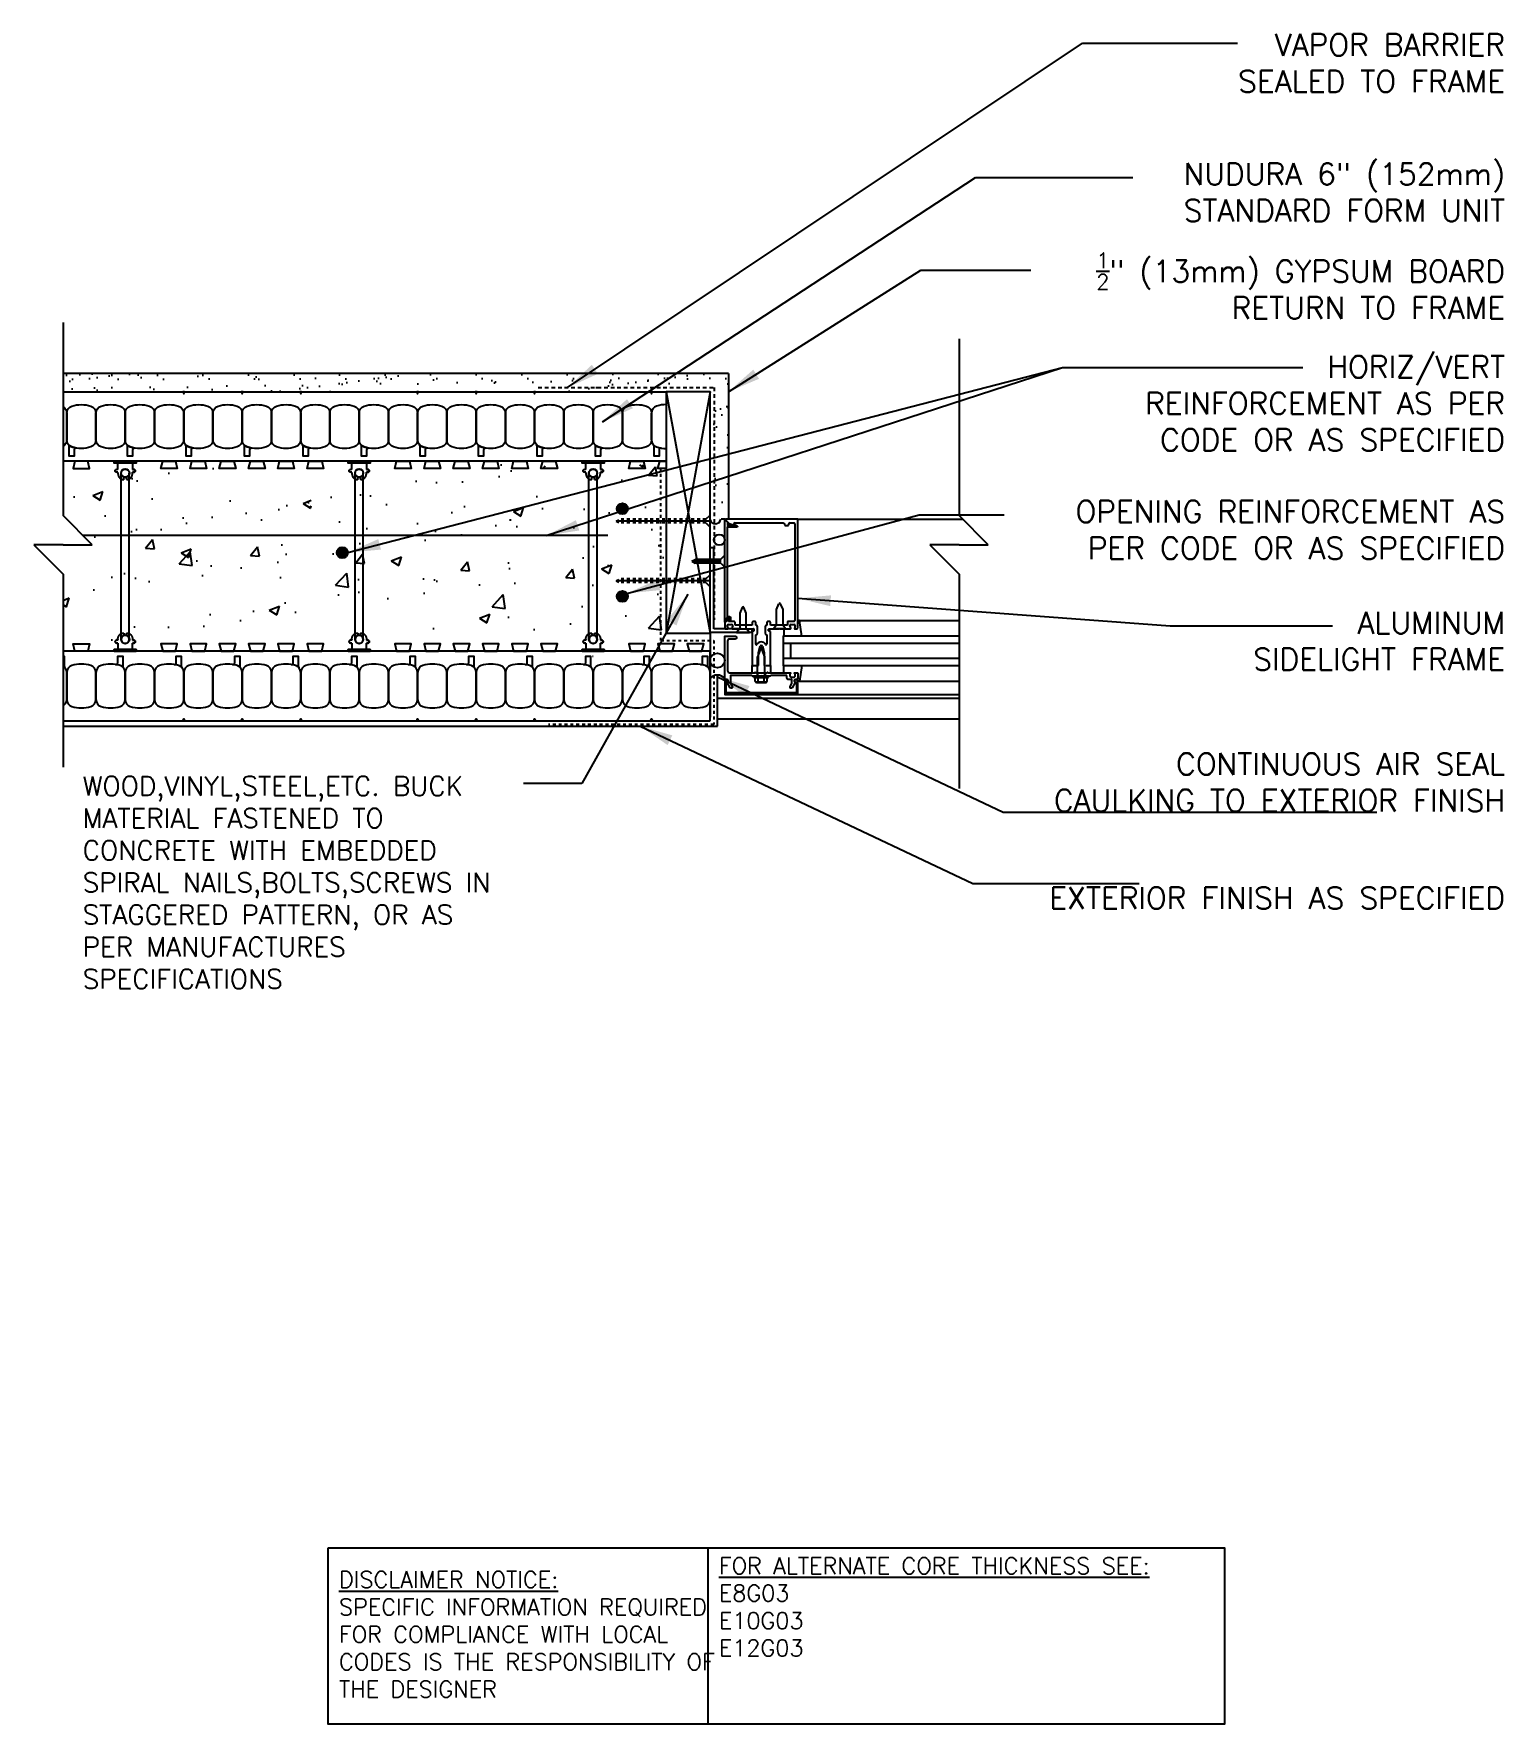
# Model space of a CAD drawing. Header units: inches. Extents: x 2949.9 to 3000.2, y 478.1 to 536.
import ezdxf

# ---------------------------------------------------------------- set-up
doc = ezdxf.new("R2010")
doc.units = ezdxf.units.IN
doc.header["$LTSCALE"] = 0.5
doc.header["$MEASUREMENT"] = 0
doc.linetypes.add('DASHED2', pattern=[0.375, 0.25, -0.125])
doc.linetypes.add('HIDDEN2', pattern=[0.1875, 0.125, -0.0625])
doc.layers.get('0').update_dxf_attribs({"linetype": 'CONTINUOUS'})
for name, color, linetype in [('HATCH', 12, 'CONTINUOUS'), ('LINE18', 9, 'CONTINUOUS'), ('line25', 2, 'CONTINUOUS'), ('LINE3', 3, 'CONTINUOUS'), ('LINE50', 5, 'CONTINUOUS'), ('LINE9', 9, 'CONTINUOUS'), ('TEXT', 4, 'CONTINUOUS')]:
    doc.layers.add(name, color=color, linetype=linetype)
doc.styles.add('DIM', font='romans.shx', dxfattribs={"width": 0.7})
doc.styles.get("Standard").update_dxf_attribs({"font": 'romans.shx'})
doc.dimstyles.new('ext_12', dxfattribs={"dimscale": 12, "dimtxt": 0.09375, "dimasz": 0.09375, "dimexe": 0.09375, "dimexo": 0.0625, "dimgap": 0.0625, "dimtad": 1, "dimdec": 1, "dimzin": 3, "dimdsep": 46, "dimlunit": 4, "dimtxsty": 'DIM', "dimcen": 0.09, "dimdle": 0.09375, "dimclrt": 4, "dimadec": 0, "dimazin": 0, "dimtfac": 1, "dimtdec": 1, "dimtmove": 2, "dimatfit": 3, "dimfxl": 0, "dimfrac": 2, "dimtolj": 1, "dimtzin": 0, "dimarcsym": 0})

msp = doc.modelspace()

# ---------------------------------------------------------------- texts
at = {"layer": 'TEXT'}
for s, insert, char_height, width, attachment_point in [('\\A1; VAPOR BARRIER SEALED TO FRAME', (3000.196, 534.952), 0.75, 12.01198, 6), ('\\A1;NUDURA 6" (152mm) STANDARD FORM UNIT', (3000.196, 530.532), 0.75, 17.3617, 6), ('\\A1;{\\H0.7x;\\S1/2;}" (13mm) GYPSUM BOARD\\PRETURN TO FRAME', (3000.196, 527.332), 0.75, 17.3617, 6), ('\\A1;HORIZ/VERT REINFORCEMENT AS PER CODE OR AS SPECIFIED', (3000.196, 523.313), 0.75, 15.41347, 6), ('\\A1;OPENING REINFORCEMENT AS PER CODE OR AS SPECIFIED', (3000.196, 518.985), 0.75, 17.3617, 6), ('\\A1;ALUMINUM \\PSIDELIGHT FRAME', (3000.196, 515.184), 0.75, 17.3617, 6), ('\\A1;CONTINUOUS AIR SEAL CAULKING TO EXTERIOR FINISH', (3000.196, 510.352), 0.75, 17.3617, 6), ('{\\H0.9167x;WOOD,VINYL,STEEL,ETC. BUCK MATERIAL FASTENED TO CONCRETE WITH EMBEDDED SPIRAL NAILS,BOLTS,SCREWS IN STAGGERED PATTERN, OR AS PER MANUFACTURES SPECIFICATIONS}', (2951.552, 506.923), 0.72, 15.48507, 4), ('\\A1;EXTERIOR FINISH AS SPECIFIED', (3000.196, 506.394), 0.75, 17.3617, 6), ('{\\LFOR ALTERNATE CORE THICKNESS SEE:\\P}E8G03\\PE10G03\\PE12G03', (2973.311, 482.145), 0.5625, 23.33295, 4), ('{\\LDISCLAIMER NOTICE:}\\PSPECIFIC INFORMATION REQUIRED FOR COMPLIANCE WITH LOCAL CODES IS THE RESPONSIBILITY OF THE DESIGNER', (2960.319, 481.205), 0.5625, 14.00235, 4)]:
    msp.add_mtext(s, dxfattribs=dict(at, insert=insert, char_height=char_height, width=width, attachment_point=attachment_point))

# ---------------------------------------------------------------- blocks, each defined once
blk = doc.blocks.new('WEB_6_CENTRE_TOP')
for p, q in [((5.688, 0.141), (0, 0.141)), ((5.688, -0.141), (0, -0.141))]:
    blk.add_line(p, q)
for centre in [(0, 0), (5.688, 0)]:
    blk.add_circle(centre, 0.141)
blk = doc.blocks.new('Connector')
blk.add_point((0.271, 0))
at = {"layer": 'LINE9'}
for p, q in [((0, 0.375), (0, -0.375)), ((0.062, -0.375), (0.062, 0.375)), ((0.281, 0.25), (0.062, 0.25))]:
    blk.add_line(p, q, dxfattribs=at)
for points, weights in [([(0.007, 0.375), (0.004, 0.375), (0, 0.375)], [1, 0.972587069138, 0.950305488115]), ([(0.327, 0.343), (0.308, 0.343), (0.281, 0.317), (0.281, 0.297)], [1, 0.85355339, 0.85355339, 1]), ([(0.328, 0.343), (0.327, 0.343), (0.327, 0.343)], [1, 0.70710678, 1]), ([(0.375, 0.297), (0.375, 0.317), (0.348, 0.343), (0.329, 0.343)], [1, 0.85355339, 0.85355339, 1]), ([(0.406, 0.25), (0.546, 0.25), (0.619, 0.131)], [0.958404415409, 0.794674173519, 0.864651571113]), ([(0.619, 0.052), (0.612, 0.049), (0.604, 0.049)], [0.83615024178, 0.892081430621, 1]), ([(0, -0.375), (0.004, -0.375), (0.007, -0.375)], [0.950305488115, 0.972587069138, 1]), ([(0.281, -0.297), (0.281, -0.317), (0.308, -0.343), (0.327, -0.343)], [1, 0.85355339, 0.85355339, 1]), ([(0.327, -0.343), (0.281, -0.343), (0.281, -0.297)], [1, 0.70710678, 1]), ([(0.329, -0.343), (0.348, -0.343), (0.375, -0.317), (0.375, -0.297)], [1, 0.85355339, 0.85355339, 1]), ([(0.375, -0.297), (0.375, -0.343), (0.329, -0.343)], [1, 0.70710678, 1]), ([(0.619, -0.131), (0.546, -0.25), (0.406, -0.25)], [0.864651574428, 0.794674169686, 0.958404415195]), ([(0.604, -0.049), (0.612, -0.049), (0.619, -0.052)], [1, 0.89208144177, 0.836150253337])]:
    blk.add_rational_spline(points, weights, degree=2, dxfattribs=at)
for points, degree in [([(0, 0.375), (0.002, 0.375), (0.005, 0.375), (0.007, 0.375)], 3), ([(0.007, 0.375), (0.021, 0.375), (0.051, 0.375), (0.062, 0.375), (0.062, 0.375)], 3), ([(0.281, 0.25), (0.281, 0.297)], 1), ([(0.327, 0.343), (0.327, 0.343), (0.328, 0.343), (0.328, 0.343)], 3), ([(0.328, 0.343), (0.329, 0.343), (0.329, 0.343), (0.329, 0.343)], 3), ([(0.375, 0.25), (0.375, 0.297)], 1), ([(0.406, 0.25), (0.375, 0.25)], 1), ([(0.604, 0.049), (0.532, 0.049)], 1), ([(0.604, 0.049), (0.609, 0.049), (0.614, 0.05), (0.619, 0.052)], 3), ([(0.619, 0.131), (0.619, 0.052)], 1), ([(0.007, -0.375), (0.005, -0.375), (0.002, -0.375), (0, -0.375)], 3), ([(0.062, -0.375), (0.062, -0.375), (0.051, -0.375), (0.021, -0.375), (0.007, -0.375)], 3), ([(0.062, -0.25), (0.281, -0.25)], 1), ([(0.281, -0.297), (0.281, -0.25)], 1), ([(0.281, -0.25), (0.281, -0.297)], 1), ([(0.328, -0.343), (0.328, -0.343), (0.327, -0.343), (0.327, -0.343)], 3), ([(0.329, -0.343), (0.329, -0.343), (0.329, -0.343), (0.328, -0.343)], 3), ([(0.375, -0.25), (0.375, -0.297)], 1), ([(0.375, -0.297), (0.375, -0.25)], 1), ([(0.406, -0.25), (0.375, -0.25)], 1), ([(0.532, -0.049), (0.604, -0.049)], 1), ([(0.604, -0.049), (0.58, -0.049), (0.556, -0.049), (0.532, -0.049)], 3), ([(0.619, -0.052), (0.614, -0.05), (0.609, -0.049), (0.604, -0.049)], 3), ([(0.619, -0.052), (0.619, -0.131)], 1)]:
    blk.add_open_spline(points, degree=degree, dxfattribs=at)
for points, weights, knots in [([(0.062, 0.375), (0.062, 0.375), (0.046, 0.375), (0.03, 0.375), (0.007, 0.375)], [0.868718858569, 0.861102746415, 1, 0.861102734288, 0.868718859898], [0, 0, 0, 0.5, 0.5, 1, 1, 1]), ([(0.532, 0.049), (0.472, 0.203), (0.333, 0.113), (0.157, 0), (0.333, -0.113), (0.472, -0.203), (0.532, -0.049)], [0.899508922286, 0.599718215298, 1, 0.54226024, 1, 0.599718224335, 0.899508908749], [0, 0, 0, 0.318112, 0.318112, 0.681888, 0.681888, 1, 1, 1]), ([(0.007, -0.375), (0.03, -0.375), (0.046, -0.375), (0.062, -0.375), (0.062, -0.375)], [0.868718859319, 0.861102739573, 1, 0.861102742958, 0.868718858948], [0, 0, 0, 0.5, 0.5, 1, 1, 1])]:
    blk.add_rational_spline(points, weights, degree=2, knots=knots, dxfattribs=at)
for points in [[(0.406, 0.25), (0.406, 0.25), (0.406, 0.25), (0.406, 0.25), (0.406, 0.25), (0.406, 0.25), (0.406, 0.25)], [(0.406, 0.25), (0.406, 0.25), (0.406, 0.25), (0.406, 0.25), (0.406, 0.25), (0.406, 0.25), (0.406, 0.25)], [(0.406, 0.25), (0.406, 0.25), (0.406, 0.25), (0.406, 0.25), (0.406, 0.25), (0.406, 0.25), (0.406, 0.25)], [(0.406, 0.25), (0.406, 0.25), (0.406, 0.25), (0.406, 0.25), (0.406, 0.25), (0.406, 0.25), (0.406, 0.25)], [(0.406, 0.25), (0.406, 0.25), (0.406, 0.25), (0.406, 0.25), (0.406, 0.25), (0.406, 0.25), (0.406, 0.25)], [(0.406, 0.25), (0.406, 0.25), (0.406, 0.25), (0.406, 0.25), (0.406, 0.25), (0.406, 0.25), (0.406, 0.25)], [(0.406, 0.25), (0.406, 0.25), (0.406, 0.25), (0.406, 0.25), (0.406, 0.25), (0.406, 0.25), (0.406, 0.25)], [(0.406, 0.25), (0.406, 0.25), (0.406, 0.25), (0.406, 0.25), (0.406, 0.25), (0.406, 0.25), (0.406, 0.25)], [(0.406, 0.25), (0.406, 0.25), (0.406, 0.25), (0.406, 0.25), (0.406, 0.25), (0.406, 0.25), (0.406, 0.25)], [(0.406, 0.25), (0.406, 0.25), (0.406, 0.25), (0.406, 0.25), (0.406, 0.25), (0.406, 0.25), (0.406, 0.25)], [(0.406, 0.25), (0.406, 0.25), (0.406, 0.25), (0.406, 0.25), (0.406, 0.25), (0.406, 0.25), (0.406, 0.25)], [(0.406, 0.25), (0.406, 0.25), (0.406, 0.25), (0.406, 0.25), (0.406, 0.25), (0.406, 0.25), (0.406, 0.25)], [(0.406, 0.25), (0.406, 0.25), (0.406, 0.25), (0.406, 0.25), (0.406, 0.25), (0.406, 0.25), (0.406, 0.25)], [(0.406, 0.25), (0.406, 0.25), (0.406, 0.25), (0.406, 0.25), (0.406, 0.25), (0.406, 0.25), (0.406, 0.25)], [(0.406, 0.25), (0.406, 0.25), (0.406, 0.25), (0.406, 0.25), (0.406, 0.25), (0.406, 0.25), (0.406, 0.25)], [(0.406, 0.25), (0.406, 0.25), (0.406, 0.25), (0.406, 0.25), (0.406, 0.25), (0.406, 0.25), (0.406, 0.25)], [(0.406, 0.25), (0.406, 0.25), (0.406, 0.25), (0.406, 0.25), (0.406, 0.25), (0.406, 0.25), (0.406, 0.25)], [(0.406, 0.25), (0.406, 0.25), (0.406, 0.25), (0.406, 0.25), (0.406, 0.25), (0.406, 0.25), (0.406, 0.25)], [(0.406, 0.25), (0.406, 0.25), (0.406, 0.25), (0.406, 0.25), (0.406, 0.25), (0.406, 0.25), (0.406, 0.25)], [(0.406, 0.25), (0.406, 0.25), (0.406, 0.25), (0.406, 0.25), (0.406, 0.25), (0.406, 0.25), (0.406, 0.25)], [(0.406, 0.25), (0.406, 0.25), (0.406, 0.25), (0.406, 0.25), (0.406, 0.25), (0.406, 0.25), (0.406, 0.25)], [(0.406, 0.25), (0.406, 0.25), (0.406, 0.25), (0.406, 0.25), (0.406, 0.25), (0.406, 0.25), (0.406, 0.25)], [(0.406, 0.25), (0.406, 0.25), (0.406, 0.25), (0.406, 0.25), (0.406, 0.25), (0.406, 0.25), (0.406, 0.25)], [(0.406, 0.25), (0.406, 0.25), (0.406, 0.25), (0.406, 0.25), (0.406, 0.25), (0.406, 0.25), (0.406, 0.25)], [(0.532, 0.049), (0.532, 0.049), (0.532, 0.049), (0.532, 0.049), (0.532, 0.049), (0.532, 0.049), (0.532, 0.049)], [(0.532, 0.049), (0.532, 0.049), (0.532, 0.049), (0.532, 0.049), (0.532, 0.049), (0.532, 0.049), (0.532, 0.049)], [(0.532, 0.049), (0.532, 0.049), (0.532, 0.049), (0.532, 0.049), (0.532, 0.049), (0.532, 0.049), (0.532, 0.049)], [(0.532, 0.049), (0.532, 0.049), (0.532, 0.049), (0.532, 0.049), (0.532, 0.049), (0.532, 0.049), (0.532, 0.049)], [(0.532, 0.049), (0.532, 0.049), (0.532, 0.049), (0.532, 0.049), (0.532, 0.049), (0.532, 0.049), (0.532, 0.049)], [(0.532, 0.049), (0.532, 0.049), (0.532, 0.049), (0.532, 0.049), (0.532, 0.049), (0.532, 0.049), (0.532, 0.049)], [(0.532, 0.049), (0.532, 0.049), (0.532, 0.049), (0.532, 0.049), (0.532, 0.049), (0.532, 0.049), (0.532, 0.049)], [(0.532, 0.049), (0.532, 0.049), (0.532, 0.049), (0.532, 0.049), (0.532, 0.049), (0.532, 0.049), (0.532, 0.049)], [(0.532, 0.049), (0.532, 0.049), (0.532, 0.049), (0.532, 0.049), (0.532, 0.049), (0.532, 0.049), (0.532, 0.049)], [(0.532, 0.049), (0.532, 0.049), (0.532, 0.049), (0.532, 0.049), (0.532, 0.049), (0.532, 0.049), (0.532, 0.049)], [(0.604, 0.049), (0.604, 0.049), (0.604, 0.049), (0.604, 0.049), (0.604, 0.049), (0.604, 0.049), (0.604, 0.049)], [(0.604, 0.049), (0.604, 0.049), (0.604, 0.049), (0.604, 0.049), (0.604, 0.049), (0.604, 0.049), (0.604, 0.049)], [(0.604, 0.049), (0.604, 0.049), (0.604, 0.049), (0.604, 0.049), (0.604, 0.049), (0.604, 0.049), (0.604, 0.049)], [(0.604, 0.049), (0.604, 0.049), (0.604, 0.049), (0.604, 0.049), (0.604, 0.049), (0.604, 0.049), (0.604, 0.049)], [(0.619, 0.131), (0.619, 0.131), (0.619, 0.131), (0.619, 0.131), (0.619, 0.131), (0.619, 0.131), (0.619, 0.131)], [(0.619, 0.131), (0.619, 0.131), (0.619, 0.131), (0.619, 0.131), (0.619, 0.131), (0.619, 0.131), (0.619, 0.131)], [(0.619, 0.131), (0.619, 0.131), (0.619, 0.131), (0.619, 0.131), (0.619, 0.131), (0.619, 0.131), (0.619, 0.131)], [(0.619, 0.131), (0.619, 0.131), (0.619, 0.131), (0.619, 0.131), (0.619, 0.131), (0.619, 0.131), (0.619, 0.131)], [(0.406, -0.25), (0.406, -0.25), (0.406, -0.25), (0.406, -0.25), (0.406, -0.25), (0.406, -0.25), (0.406, -0.25)], [(0.406, -0.25), (0.406, -0.25), (0.406, -0.25), (0.406, -0.25), (0.406, -0.25), (0.406, -0.25), (0.406, -0.25)], [(0.406, -0.25), (0.406, -0.25), (0.406, -0.25), (0.406, -0.25), (0.406, -0.25), (0.406, -0.25), (0.406, -0.25)], [(0.406, -0.25), (0.406, -0.25), (0.406, -0.25), (0.406, -0.25), (0.406, -0.25), (0.406, -0.25), (0.406, -0.25)], [(0.406, -0.25), (0.406, -0.25), (0.406, -0.25), (0.406, -0.25), (0.406, -0.25), (0.406, -0.25), (0.406, -0.25)], [(0.406, -0.25), (0.406, -0.25), (0.406, -0.25), (0.406, -0.25), (0.406, -0.25), (0.406, -0.25), (0.406, -0.25)], [(0.406, -0.25), (0.406, -0.25), (0.406, -0.25), (0.406, -0.25), (0.406, -0.25), (0.406, -0.25), (0.406, -0.25)], [(0.406, -0.25), (0.406, -0.25), (0.406, -0.25), (0.406, -0.25), (0.406, -0.25), (0.406, -0.25), (0.406, -0.25)], [(0.406, -0.25), (0.406, -0.25), (0.406, -0.25), (0.406, -0.25), (0.406, -0.25), (0.406, -0.25), (0.406, -0.25)], [(0.406, -0.25), (0.406, -0.25), (0.406, -0.25), (0.406, -0.25), (0.406, -0.25), (0.406, -0.25), (0.406, -0.25)], [(0.406, -0.25), (0.406, -0.25), (0.406, -0.25), (0.406, -0.25), (0.406, -0.25), (0.406, -0.25), (0.406, -0.25)], [(0.532, -0.049), (0.532, -0.049), (0.532, -0.049), (0.532, -0.049), (0.532, -0.049), (0.532, -0.049), (0.532, -0.049)], [(0.532, -0.049), (0.532, -0.049), (0.532, -0.049), (0.532, -0.049), (0.532, -0.049), (0.532, -0.049), (0.532, -0.049)], [(0.532, -0.049), (0.532, -0.049), (0.532, -0.049), (0.532, -0.049), (0.532, -0.049), (0.532, -0.049), (0.532, -0.049)], [(0.532, -0.049), (0.532, -0.049), (0.532, -0.049), (0.532, -0.049), (0.532, -0.049), (0.532, -0.049), (0.532, -0.049)], [(0.604, -0.049), (0.604, -0.049), (0.604, -0.049), (0.604, -0.049), (0.604, -0.049), (0.604, -0.049), (0.604, -0.049)], [(0.604, -0.049), (0.604, -0.049), (0.604, -0.049), (0.604, -0.049), (0.604, -0.049), (0.604, -0.049), (0.604, -0.049)], [(0.604, -0.049), (0.604, -0.049), (0.604, -0.049), (0.604, -0.049), (0.604, -0.049), (0.604, -0.049), (0.604, -0.049)], [(0.604, -0.049), (0.604, -0.049), (0.604, -0.049), (0.604, -0.049), (0.604, -0.049), (0.604, -0.049), (0.604, -0.049)], [(0.604, -0.049), (0.604, -0.049), (0.604, -0.049), (0.604, -0.049), (0.604, -0.049), (0.604, -0.049), (0.604, -0.049)], [(0.604, -0.049), (0.604, -0.049), (0.604, -0.049), (0.604, -0.049), (0.604, -0.049), (0.604, -0.049), (0.604, -0.049)], [(0.604, -0.049), (0.604, -0.049), (0.604, -0.049), (0.604, -0.049), (0.604, -0.049), (0.604, -0.049), (0.604, -0.049)], [(0.604, -0.049), (0.604, -0.049), (0.604, -0.049), (0.604, -0.049), (0.604, -0.049), (0.604, -0.049), (0.604, -0.049)], [(0.619, -0.131), (0.619, -0.131), (0.619, -0.131), (0.619, -0.131), (0.619, -0.131), (0.619, -0.131), (0.619, -0.131)], [(0.619, -0.131), (0.619, -0.131), (0.619, -0.131), (0.619, -0.131), (0.619, -0.131), (0.619, -0.131), (0.619, -0.131)], [(0.619, -0.131), (0.619, -0.131), (0.619, -0.131), (0.619, -0.131), (0.619, -0.131), (0.619, -0.131), (0.619, -0.131)], [(0.619, -0.131), (0.619, -0.131), (0.619, -0.131), (0.619, -0.131), (0.619, -0.131), (0.619, -0.131), (0.619, -0.131)]]:
    blk.add_open_spline(points, degree=3, knots=[0, 0, 0, 0, 1, 1, 1, 1, 1, 1, 1], dxfattribs=at)

# ---------------------------------------------------------------- hatches: boundary and pattern name
at = {"layer": 'HATCH'}
h = msp.add_hatch(dxfattribs=at)
h.set_pattern_fill('AR-SAND', color=256, scale=0.5, style=0)
h.set_pattern_definition([(37.5, (-25.68345, -36.12415), (-0.03149668, 0.96341188), [0, -0.76, 0, -0.85, 0, -0.8125]), (7.5, (-25.6834, -36.1242), (0.88488835, 1.41107303), [0, -0.41, 0, -0.685, 0, -0.2625]), (327.5, (-26.29845, -36.12415), (1.55707093, 0.00282953), [0, -0.25, 0, -0.9, 0, -1.175]), (317.5, (-26.2984, -36.1242), (1.5030633, 0.4388378), [0, -0.125, 0, -0.59, 0, -0.675])])
h.paths.add_polyline_path([(2950.884, 524.332), (2950.884, 523.707), (2971.509, 523.707), (2973.009, 523.707), (2973.009, 519.331, 0.777457), (2973.383, 519.35), (2973.508, 519.35), (2973.54, 519.35), (2973.634, 519.35), (2973.634, 524.332)])
h = msp.add_hatch(dxfattribs=at)
h.set_pattern_fill('AR-CONC', color=256, scale=0.5, angle=1, style=0)
h.set_pattern_definition([(51, (2917.3613, 365.6997), (3.59123, -0.251123), [0.375, -4.125]), (356, (2917.3613, 365.6997), (-0.75929, 3.74828), [0.3, -3.3]), (101.4514, (2917.6606, 365.6788), (2.831944, 3.497155), [0.3187, -3.50571]), (47.1842, (2917.344, 366.6996), (5.34984, -0.73434), [0.5625, -6.1875]), (97.6356, (2917.7897, 366.6384), (4.5876, 4.9514), [0.47805, -5.25856]), (352.1842, (2917.344, 366.6996), (4.5876, 4.95141), [0.45, -4.95]), (22, (2917.848, 366.4583), (3.019214, -1.9607), [0.375, -4.125]), (327, (2917.848, 366.4583), (1.15311, 3.64643), [0.3, -3.3]), (72.4514, (2918.0997, 366.295), (4.17233, 1.68573), [0.3187, -3.50571]), (38.5, (2917.3613, 365.6997), (0.031741, 1.665277), [0, -3.26, 0, -3.35, 0, -3.3125]), (8.5, (2917.3613, 365.6997), (1.28073, 1.994714), [0, -1.91, 0, -3.185, 0, -1.2625]), (328.5, (2916.2465, 365.6803), (2.670674, -0.066175), [0, -1.25, 0, -3.9, 0, -5.175]), (318.5, (2915.7465, 365.6715), (2.90675, 0.55134), [0, -1.625, 0, -2.59, 0, -3.675])])
h.paths.add_polyline_path([(2967.65, 515.207), (2971.509, 515.207), (2971.509, 516.112), (2970.795, 516.112), (2970.571, 516.193), (2970.795, 516.274), (2971.509, 516.274), (2971.509, 519.994), (2970.795, 519.994), (2970.571, 520.075), (2970.795, 520.156), (2971.509, 520.156), (2971.509, 521.207), (2967.65, 521.207), (2967.65, 518.555, -0.305615), (2967.884, 518.207, -0.305615), (2967.65, 517.859)])
h.paths.add_polyline_path([(2970.384, 516.707, -1), (2969.634, 516.707, -1)], flags=16)
h.paths.add_polyline_path([(2969.634, 519.707, -1), (2970.384, 519.707, -1)], flags=16)
h.paths.add_polyline_path([(2959.65, 517.624), (2959.65, 515.207), (2967.368, 515.207), (2967.368, 517.624)])
h.paths.add_polyline_path([(2959.65, 518.79), (2959.65, 517.624), (2967.368, 517.624), (2967.368, 517.859, -0.305615), (2967.134, 518.207, -0.305615), (2967.368, 518.555), (2967.368, 518.79)])
h.paths.add_polyline_path([(2967.368, 518.79), (2967.368, 521.207), (2959.65, 521.207), (2959.65, 518.79)])
h.paths.add_polyline_path([(2959.368, 518.79), (2959.368, 521.207), (2951.65, 521.207), (2951.65, 518.79)])
h.paths.add_polyline_path([(2959.368, 517.624), (2959.368, 518.79), (2951.65, 518.79), (2951.65, 518.555, -0.305615), (2951.884, 518.207, -0.305615), (2951.65, 517.859), (2951.65, 517.624)])
h.paths.add_polyline_path([(2959.368, 515.207), (2959.368, 517.624), (2951.65, 517.624), (2951.65, 515.207)])
h.paths.add_polyline_path([(2951.368, 517.624), (2950.884, 517.624), (2950.884, 515.207), (2951.368, 515.207)])
h.paths.add_polyline_path([(2951.368, 521.207), (2950.884, 521.207), (2950.884, 518.79), (2951.368, 518.79)])
at = {"layer": 'LINE3'}
for points in [[(2970.196, 519.707, 1), (2969.821, 519.707, 1)], [(2960.619, 518.207, 1), (2960.244, 518.207, 1)], [(2970.196, 516.707, 1), (2969.821, 516.707, 1)]]:
    msp.add_hatch(color=256, dxfattribs=at).paths.add_polyline_path(points)

# ---------------------------------------------------------------- linework, layer by layer
at = {"layer": 'HATCH'}
for p, q in [((2971.509, 523.707), (2973.009, 515.457)), ((2973.009, 523.707), (2971.509, 515.457)), ((2973.009, 519.283), (2969.802, 519.283)), ((2976.009, 519.35), (2981.645, 519.35)), ((2973.383, 517.91), (2972.383, 517.91)), ((2973.009, 517.242), (2969.802, 517.242)), ((2976.069, 515.89), (2976.009, 515.89)), ((2976.052, 515.89), (2981.523, 515.89)), ((2976.146, 515.35), (2976.069, 515.89)), ((2981.523, 515.1), (2975.509, 515.1)), ((2975.509, 514.6), (2981.523, 514.6)), ((2975.759, 515.1), (2975.759, 514.6)), ((2976.146, 514.35), (2976.069, 513.81)), ((2976.009, 513.81), (2976.009, 513.926)), ((2976.069, 513.81), (2976.009, 513.81)), ((2976.052, 513.81), (2981.523, 513.81)), ((2973.259, 513.224), (2981.523, 513.224)), ((2976.009, 513.35), (2981.523, 513.35)), ((2973.259, 512.519), (2981.523, 512.519))]:
    msp.add_line(p, q, dxfattribs=at)
at = {"layer": 'HATCH', "color": 4, "linetype": 'DASHED2', "ltscale": 0.5}
for p, q in [((2971.325, 515.197), (2971.325, 521.082)), ((2971.325, 515.197), (2973.132, 515.197)), ((2973.132, 515.197), (2973.132, 512.332)), ((2973.132, 512.332), (2967.487, 512.332))]:
    msp.add_line(p, q, dxfattribs=at)
at = {"layer": 'HATCH', "color": 6, "linetype": 'DASHED2'}
msp.add_lwpolyline([(2967.135, 523.851), (2973.154, 523.851), (2973.154, 515.913)], dxfattribs=at)
at = {"layer": 'HATCH'}
for centre, radius in [((2973.321, 518.644), 0.187), ((2973.259, 514.519), 0.25)]:
    msp.add_circle(centre, radius, dxfattribs=at)
for centre, radius, start, end in [((2973.193, 519.388), 0.193, 197.1776, 348.6317), ((2973.259, 513.707), 0.312, 36.8699, 143.1301)]:
    msp.add_arc(centre, radius, start, end, dxfattribs=at)
at = {"layer": 'LINE18', "linetype": 'HIDDEN2'}
for p, q in [((2969.802, 519.283), (2969.922, 519.345)), ((2969.802, 519.283), (2969.922, 519.22)), ((2972.865, 519.345), (2969.922, 519.345)), ((2972.865, 519.22), (2969.922, 519.22)), ((2969.802, 517.242), (2969.922, 517.305)), ((2969.802, 517.242), (2969.922, 517.18)), ((2972.865, 517.305), (2969.922, 517.305)), ((2972.865, 517.18), (2969.922, 517.18))]:
    msp.add_line(p, q, dxfattribs=at)
at = {"layer": 'LINE18'}
for p, q in [((2972.865, 519.345), (2973.009, 519.489)), ((2972.865, 519.22), (2973.009, 519.077)), ((2972.865, 517.305), (2973.009, 517.449)), ((2972.865, 517.18), (2973.009, 517.036))]:
    msp.add_line(p, q, dxfattribs=at)
at = {"layer": 'line25'}
for p, q in [((2971.509, 521.332), (2950.884, 521.332)), ((2973.009, 515.457), (2973.009, 512.582)), ((2973.009, 514.832), (2950.884, 514.832)), ((2968.988, 514.663), (2969.009, 514.663))]:
    msp.add_line(p, q, dxfattribs=at)
for points in [[(2971.509, 515.457), (2973.009, 515.457), (2973.009, 523.707), (2971.509, 523.707)], [(2951.29, 521.332), (2951.227, 521.082), (2951.79, 521.082), (2951.727, 521.332)], [(2954.727, 521.332), (2954.79, 521.082), (2954.227, 521.082), (2954.29, 521.332)], [(2955.727, 521.332), (2955.79, 521.082), (2955.227, 521.082), (2955.29, 521.332)], [(2956.727, 521.332), (2956.79, 521.082), (2956.227, 521.082), (2956.29, 521.332)], [(2957.727, 521.332), (2957.79, 521.082), (2957.227, 521.082), (2957.29, 521.332)], [(2958.727, 521.332), (2958.79, 521.082), (2958.227, 521.082), (2958.29, 521.332)], [(2959.727, 521.332), (2959.79, 521.082), (2959.227, 521.082), (2959.29, 521.332)], [(2962.727, 521.332), (2962.79, 521.082), (2962.227, 521.082), (2962.29, 521.332)], [(2963.727, 521.332), (2963.79, 521.082), (2963.227, 521.082), (2963.29, 521.332)], [(2964.727, 521.332), (2964.79, 521.082), (2964.227, 521.082), (2964.29, 521.332)], [(2965.727, 521.332), (2965.79, 521.082), (2965.227, 521.082), (2965.29, 521.332)], [(2966.727, 521.332), (2966.79, 521.082), (2966.227, 521.082), (2966.29, 521.332)], [(2967.727, 521.332), (2967.79, 521.082), (2967.227, 521.082), (2967.29, 521.332)], [(2970.727, 521.332), (2970.79, 521.082), (2970.227, 521.082), (2970.29, 521.332)], [(2951.29, 514.832), (2951.227, 515.082), (2951.79, 515.082), (2951.727, 514.832)], [(2954.727, 514.832), (2954.79, 515.082), (2954.227, 515.082), (2954.29, 514.832)], [(2955.727, 514.832), (2955.79, 515.082), (2955.227, 515.082), (2955.29, 514.832)], [(2956.727, 514.832), (2956.79, 515.082), (2956.227, 515.082), (2956.29, 514.832)], [(2957.727, 514.832), (2957.79, 515.082), (2957.227, 515.082), (2957.29, 514.832)], [(2958.727, 514.832), (2958.79, 515.082), (2958.227, 515.082), (2958.29, 514.832)], [(2959.727, 514.832), (2959.79, 515.082), (2959.227, 515.082), (2959.29, 514.832)], [(2962.727, 514.832), (2962.79, 515.082), (2962.227, 515.082), (2962.29, 514.832)], [(2963.727, 514.832), (2963.79, 515.082), (2963.227, 515.082), (2963.29, 514.832)], [(2964.727, 514.832), (2964.79, 515.082), (2964.227, 515.082), (2964.29, 514.832)], [(2965.727, 514.832), (2965.79, 515.082), (2965.227, 515.082), (2965.29, 514.832)], [(2966.727, 514.832), (2966.79, 515.082), (2966.227, 515.082), (2966.29, 514.832)], [(2967.727, 514.832), (2967.79, 515.082), (2967.227, 515.082), (2967.29, 514.832)], [(2970.727, 514.832), (2970.79, 515.082), (2970.227, 515.082), (2970.29, 514.832)], [(2971.727, 514.832), (2971.79, 515.082), (2971.227, 515.082), (2971.29, 514.832)], [(2972.727, 514.832), (2972.79, 515.082), (2972.227, 515.082), (2972.29, 514.832)]]:
    msp.add_lwpolyline(points, close=True, dxfattribs=at)
msp.add_lwpolyline([(2971.509, 521.082), (2971.227, 521.082), (2971.29, 521.332), (2971.509, 521.332)], dxfattribs=at)
at = {"layer": 'LINE3'}
msp.add_line((2969.509, 518.79), (2951.566, 518.79), dxfattribs=at)
for centre in [(2970.009, 519.707), (2960.431, 518.207), (2970.009, 516.707)]:
    msp.add_circle(centre, 0.188, dxfattribs=at)
at = {"layer": 'LINE50'}
for p, q in [((2950.884, 523.707), (2971.509, 523.707)), ((2973.009, 512.457), (2973.009, 514.832)), ((2950.884, 512.457), (2973.009, 512.457))]:
    msp.add_line(p, q, dxfattribs=at)
at = {"layer": 'LINE9'}
for p, q in [((2950.884, 526.082), (2950.884, 519.473)), ((2981.523, 525.519), (2981.523, 519.473)), ((2973.634, 524.332), (2950.884, 524.332)), ((2973.634, 524.332), (2973.634, 519.35)), ((2971.009, 522.059), (2971.009, 522.98)), ((2952.868, 518.704), (2952.868, 520.926)), ((2953.149, 518.582), (2953.149, 520.926)), ((2951.884, 518.473), (2950.884, 519.473)), ((2973.009, 515.475), (2973.009, 519.35)), ((2973.508, 519.35), (2973.383, 519.35)), ((2973.509, 515.83), (2973.509, 519.35)), ((2973.509, 519.35), (2973.528, 519.35)), ((2973.509, 519.35), (2973.528, 519.35)), ((2973.533, 519.333), (2973.666, 519.199)), ((2976.009, 519.35), (2973.54, 519.35)), ((2973.851, 519.225), (2975.504, 519.225)), ((2975.749, 519.225), (2975.879, 519.225)), ((2976.009, 515.62), (2976.009, 519.35)), ((2982.523, 518.473), (2981.523, 519.473)), ((2952.868, 515.238), (2952.868, 518.704)), ((2953.149, 515.238), (2953.149, 518.79)), ((2973.666, 519.199), (2973.821, 519.143)), ((2973.821, 519.143), (2973.821, 519.195)), ((2975.564, 519.165), (2975.564, 519.13)), ((2975.564, 519.13), (2975.689, 519.13)), ((2975.689, 519.13), (2975.689, 519.165)), ((2975.909, 519.195), (2975.909, 515.88)), ((2949.884, 518.473), (2950.884, 517.473)), ((2950.884, 518.473), (2949.884, 518.473)), ((2950.884, 518.473), (2951.884, 518.473)), ((2973.134, 518.372), (2973.009, 518.372)), ((2973.134, 515.6), (2973.134, 518.372)), ((2973.383, 517.991), (2973.508, 518.116)), ((2981.523, 518.473), (2980.523, 518.473)), ((2980.523, 518.473), (2981.523, 517.473)), ((2981.523, 518.473), (2982.523, 518.473)), ((2972.383, 517.91), (2972.503, 517.972)), ((2972.383, 517.91), (2972.503, 517.847)), ((2973.383, 517.972), (2972.503, 517.972)), ((2973.383, 517.847), (2972.503, 517.847)), ((2973.383, 517.829), (2973.508, 517.704)), ((2950.884, 517.473), (2950.884, 510.863)), ((2981.523, 517.473), (2981.523, 510.137)), ((2975.276, 516.263), (2975.356, 516.457)), ((2975.411, 516.457), (2975.492, 516.263)), ((2973.509, 515.83), (2973.509, 515.62)), ((2973.579, 515.85), (2973.529, 515.85)), ((2973.579, 515.931), (2973.579, 515.85)), ((2973.639, 515.85), (2973.639, 515.931)), ((2973.844, 515.85), (2973.639, 515.85)), ((2973.645, 515.75), (2973.733, 515.75)), ((2973.864, 515.725), (2973.864, 515.83)), ((2974.446, 515.82), (2974.446, 515.725)), ((2974.541, 515.85), (2974.476, 515.85)), ((2974.571, 515.725), (2974.571, 515.82)), ((2974.947, 515.82), (2974.947, 515.725)), ((2975.042, 515.85), (2974.977, 515.85)), ((2975.072, 515.725), (2975.072, 515.82)), ((2975.276, 515.732), (2975.276, 516.263)), ((2975.492, 516.263), (2975.492, 515.732)), ((2975.654, 515.83), (2975.654, 515.725)), ((2975.879, 515.85), (2975.674, 515.85)), ((2975.785, 515.75), (2975.873, 515.75)), ((2976.009, 515.89), (2976.009, 515.774)), ((2974.446, 515.475), (2973.009, 515.475)), ((2974.071, 515.6), (2973.134, 515.6)), ((2973.529, 515.6), (2973.611, 515.6)), ((2973.595, 515.69), (2973.595, 515.7)), ((2973.767, 515.6), (2974.149, 515.6)), ((2973.783, 515.7), (2973.783, 515.69)), ((2974.446, 515.725), (2973.864, 515.725)), ((2974.149, 515.6), (2974.496, 515.6)), ((2974.446, 515.475), (2974.446, 515.6)), ((2974.446, 515.514), (2974.446, 514.35)), ((2974.496, 515.524), (2974.456, 515.524)), ((2974.506, 515.59), (2974.506, 515.534)), ((2974.571, 515.072), (2974.571, 515.399)), ((2974.631, 515.459), (2974.631, 515.665)), ((2974.887, 515.665), (2974.887, 515.459)), ((2974.947, 515.399), (2974.947, 515.072)), ((2975.012, 515.534), (2975.012, 515.59)), ((2975.022, 515.6), (2975.369, 515.6)), ((2975.062, 515.524), (2975.022, 515.524)), ((2975.654, 515.725), (2975.072, 515.725)), ((2975.072, 514.35), (2975.072, 515.514)), ((2975.165, 515.6), (2975.276, 515.732)), ((2975.603, 515.6), (2975.165, 515.6)), ((2975.369, 515.6), (2975.384, 515.615)), ((2975.384, 515.615), (2975.399, 515.6)), ((2975.399, 515.6), (2975.751, 515.6)), ((2975.492, 515.732), (2975.603, 515.6)), ((2975.529, 515.6), (2975.529, 515.35)), ((2975.735, 515.69), (2975.735, 515.7)), ((2975.907, 515.6), (2975.989, 515.6)), ((2975.923, 515.7), (2975.923, 515.69)), ((2974.759, 514.975), (2974.633, 514.64)), ((2974.633, 513.975), (2974.633, 514.64)), ((2974.659, 514.78), (2974.717, 514.998)), ((2974.659, 514.35), (2974.659, 514.78)), ((2974.884, 514.64), (2974.759, 514.975)), ((2974.8, 514.998), (2974.859, 514.78)), ((2974.859, 514.78), (2974.859, 514.35)), ((2974.884, 513.975), (2974.884, 514.64)), ((2973.259, 512.269), (2973.259, 514.019)), ((2974.446, 514.35), (2974.486, 514.35)), ((2974.446, 514.35), (2974.508, 514.35)), ((2974.446, 514.1), (2974.446, 514.35)), ((2974.446, 514.1), (2974.508, 514.1)), ((2974.486, 514.35), (2974.501, 514.335)), ((2974.501, 514.335), (2974.516, 514.35)), ((2974.516, 514.35), (2974.589, 514.35)), ((2974.589, 514.35), (2974.604, 514.335)), ((2974.604, 514.335), (2974.619, 514.35)), ((2974.619, 514.35), (2974.659, 514.35)), ((2974.626, 514.1), (2974.626, 513.975)), ((2974.859, 514.35), (2974.899, 514.35)), ((2974.892, 514.1), (2974.892, 513.975)), ((2974.899, 514.35), (2974.914, 514.335)), ((2974.914, 514.335), (2974.929, 514.35)), ((2974.929, 514.35), (2975.002, 514.35)), ((2975.002, 514.35), (2975.017, 514.335)), ((2975.009, 514.35), (2975.072, 514.35)), ((2975.009, 514.1), (2975.072, 514.1)), ((2975.017, 514.335), (2975.032, 514.35)), ((2975.032, 514.35), (2975.072, 514.35)), ((2975.072, 514.35), (2975.072, 514.1)), ((2975.529, 514.1), (2975.529, 514.35)), ((2974.509, 513.975), (2975.009, 513.975)), ((2974.509, 513.935), (2974.509, 513.975)), ((2974.509, 513.935), (2975.009, 513.935)), ((2974.556, 513.796), (2974.556, 513.935)), ((2974.572, 513.792), (2974.945, 513.792)), ((2974.572, 513.773), (2974.572, 513.792)), ((2974.606, 513.761), (2974.911, 513.761)), ((2974.657, 513.796), (2974.657, 513.935)), ((2974.86, 513.796), (2974.86, 513.935)), ((2974.945, 513.773), (2974.945, 513.792)), ((2974.962, 513.796), (2974.962, 513.935)), ((2975.009, 513.935), (2975.009, 513.975)), ((2950.884, 512.269), (2973.259, 512.269))]:
    msp.add_line(p, q, dxfattribs=at)
for points in [[(2951.836, 521.821, -0.157671), (2951.182, 521.821, -0.325305), (2951.009, 522.059), (2951.009, 522.98, -0.325305), (2951.182, 523.218, -0.157671), (2951.836, 523.218, -0.325305), (2952.009, 522.98), (2952.009, 522.059, -0.325305)], [(2952.836, 521.821, -0.157671), (2952.182, 521.821, -0.325305), (2952.009, 522.059), (2952.009, 522.98, -0.325305), (2952.182, 523.218, -0.157671), (2952.836, 523.218, -0.325305), (2953.009, 522.98), (2953.009, 522.059, -0.325305)], [(2953.836, 521.821, -0.157671), (2953.182, 521.821, -0.325305), (2953.009, 522.059), (2953.009, 522.98, -0.325305), (2953.182, 523.218, -0.157671), (2953.836, 523.218, -0.325305), (2954.009, 522.98), (2954.009, 522.059, -0.325305)], [(2954.836, 521.821, -0.157671), (2954.182, 521.821, -0.325305), (2954.009, 522.059), (2954.009, 522.98, -0.325305), (2954.182, 523.218, -0.157671), (2954.836, 523.218, -0.325305), (2955.009, 522.98), (2955.009, 522.059, -0.325305)], [(2955.836, 521.821, -0.157671), (2955.182, 521.821, -0.325305), (2955.009, 522.059), (2955.009, 522.98, -0.325305), (2955.182, 523.218, -0.157671), (2955.836, 523.218, -0.325305), (2956.009, 522.98), (2956.009, 522.059, -0.325305)], [(2956.836, 521.821, -0.157671), (2956.182, 521.821, -0.325305), (2956.009, 522.059), (2956.009, 522.98, -0.325305), (2956.182, 523.218, -0.157671), (2956.836, 523.218, -0.325305), (2957.009, 522.98), (2957.009, 522.059, -0.325305)], [(2957.836, 521.821, -0.157671), (2957.182, 521.821, -0.325305), (2957.009, 522.059), (2957.009, 522.98, -0.325305), (2957.182, 523.218, -0.157671), (2957.836, 523.218, -0.325305), (2958.009, 522.98), (2958.009, 522.059, -0.325305)], [(2958.836, 521.821, -0.157671), (2958.182, 521.821, -0.325305), (2958.009, 522.059), (2958.009, 522.98, -0.325305), (2958.182, 523.218, -0.157671), (2958.836, 523.218, -0.325305), (2959.009, 522.98), (2959.009, 522.059, -0.325305)], [(2959.836, 521.821, -0.157671), (2959.182, 521.821, -0.325305), (2959.009, 522.059), (2959.009, 522.98, -0.325305), (2959.182, 523.218, -0.157671), (2959.836, 523.218, -0.325305), (2960.009, 522.98), (2960.009, 522.059, -0.325305)], [(2960.836, 521.821, -0.157671), (2960.182, 521.821, -0.325305), (2960.009, 522.059), (2960.009, 522.98, -0.325305), (2960.182, 523.218, -0.157671), (2960.836, 523.218, -0.325305), (2961.009, 522.98), (2961.009, 522.059, -0.325305)], [(2961.836, 521.821, -0.157671), (2961.182, 521.821, -0.325305), (2961.009, 522.059), (2961.009, 522.98, -0.325305), (2961.182, 523.218, -0.157671), (2961.836, 523.218, -0.325305), (2962.009, 522.98), (2962.009, 522.059, -0.325305)], [(2962.836, 521.821, -0.157671), (2962.182, 521.821, -0.325305), (2962.009, 522.059), (2962.009, 522.98, -0.325305), (2962.182, 523.218, -0.157671), (2962.836, 523.218, -0.325305), (2963.009, 522.98), (2963.009, 522.059, -0.325305)], [(2963.836, 521.821, -0.157671), (2963.182, 521.821, -0.325305), (2963.009, 522.059), (2963.009, 522.98, -0.325305), (2963.182, 523.218, -0.157671), (2963.836, 523.218, -0.325305), (2964.009, 522.98), (2964.009, 522.059, -0.325305)], [(2964.836, 521.821, -0.157671), (2964.182, 521.821, -0.325305), (2964.009, 522.059), (2964.009, 522.98, -0.325305), (2964.182, 523.218, -0.157671), (2964.836, 523.218, -0.325305), (2965.009, 522.98), (2965.009, 522.059, -0.325305)], [(2965.836, 521.821, -0.157671), (2965.182, 521.821, -0.325305), (2965.009, 522.059), (2965.009, 522.98, -0.325305), (2965.182, 523.218, -0.157671), (2965.836, 523.218, -0.325305), (2966.009, 522.98), (2966.009, 522.059, -0.325305)], [(2966.836, 521.821, -0.157671), (2966.182, 521.821, -0.325305), (2966.009, 522.059), (2966.009, 522.98, -0.325305), (2966.182, 523.218, -0.157671), (2966.836, 523.218, -0.325305), (2967.009, 522.98), (2967.009, 522.059, -0.325305)], [(2967.836, 521.821, -0.157671), (2967.182, 521.821, -0.325305), (2967.009, 522.059), (2967.009, 522.98, -0.325305), (2967.182, 523.218, -0.157671), (2967.836, 523.218, -0.325305), (2968.009, 522.98), (2968.009, 522.059, -0.325305)], [(2968.836, 521.821, -0.157671), (2968.182, 521.821, -0.325305), (2968.009, 522.059), (2968.009, 522.98, -0.325305), (2968.182, 523.218, -0.157671), (2968.836, 523.218, -0.325305), (2969.009, 522.98), (2969.009, 522.059, -0.325305)], [(2969.836, 521.821, -0.157671), (2969.182, 521.821, -0.325305), (2969.009, 522.059), (2969.009, 522.98, -0.325305), (2969.182, 523.218, -0.157671), (2969.836, 523.218, -0.325305), (2970.009, 522.98), (2970.009, 522.059, -0.325305)], [(2970.836, 521.821, -0.157671), (2970.182, 521.821, -0.325305), (2970.009, 522.059), (2970.009, 522.98, -0.325305), (2970.182, 523.218, -0.157671), (2970.836, 523.218, -0.325305), (2971.009, 522.98), (2971.009, 522.059, -0.325305)], [(2951.182, 521.821, 0.037267), (2951.335, 521.784, 0.463036), (2951.263, 521.722), (2951.263, 521.5), (2951.092, 521.5), (2951.092, 521.846, 0.189002), (2951.075, 521.889, 0.128407)], [(2953.182, 521.821, 0.037267), (2953.335, 521.784, 0.463036), (2953.263, 521.722), (2953.263, 521.5), (2953.092, 521.5), (2953.092, 521.846, 0.189002), (2953.075, 521.889, 0.128407)], [(2955.182, 521.821, 0.037267), (2955.335, 521.784, 0.463036), (2955.263, 521.722), (2955.263, 521.5), (2955.092, 521.5), (2955.092, 521.846, 0.189002), (2955.075, 521.889, 0.128407)], [(2957.182, 521.821, 0.037267), (2957.335, 521.784, 0.463036), (2957.263, 521.722), (2957.263, 521.5), (2957.092, 521.5), (2957.092, 521.846, 0.189002), (2957.075, 521.889, 0.128407)], [(2959.182, 521.821, 0.037267), (2959.335, 521.784, 0.463036), (2959.263, 521.722), (2959.263, 521.5), (2959.092, 521.5), (2959.092, 521.846, 0.189002), (2959.075, 521.889, 0.128407)], [(2961.182, 521.821, 0.037267), (2961.335, 521.784, 0.463036), (2961.263, 521.722), (2961.263, 521.5), (2961.092, 521.5), (2961.092, 521.846, 0.189002), (2961.075, 521.889, 0.128407)], [(2963.182, 521.821, 0.037267), (2963.335, 521.784, 0.463036), (2963.263, 521.722), (2963.263, 521.5), (2963.092, 521.5), (2963.092, 521.846, 0.189002), (2963.075, 521.889, 0.128407)], [(2965.182, 521.821, 0.037267), (2965.335, 521.784, 0.463036), (2965.263, 521.722), (2965.263, 521.5), (2965.092, 521.5), (2965.092, 521.846, 0.189002), (2965.075, 521.889, 0.128407)], [(2967.182, 521.821, 0.037267), (2967.335, 521.784, 0.463036), (2967.263, 521.722), (2967.263, 521.5), (2967.092, 521.5), (2967.092, 521.846, 0.189002), (2967.075, 521.889, 0.128407)], [(2969.182, 521.821, 0.037267), (2969.335, 521.784, 0.463036), (2969.263, 521.722), (2969.263, 521.5), (2969.092, 521.5), (2969.092, 521.846, 0.189002), (2969.075, 521.889, 0.128407)], [(2971.182, 521.821, 0.037267), (2971.335, 521.784, 0.463036), (2971.263, 521.722), (2971.263, 521.5), (2971.092, 521.5), (2971.092, 521.846, 0.189002), (2971.075, 521.889, 0.128407)], [(2973.569, 515.876, -0.414214), (2973.549, 515.856), (2973.509, 515.856), (2973.509, 519.331, -0.668179), (2973.517, 519.335), (2973.609, 519.243), (2973.609, 519.143), (2973.821, 519.143), (2973.821, 519.175), (2973.935, 519.109, -0.767327), (2973.928, 519.081), (2973.589, 519.081), (2973.589, 516.026), (2973.649, 516.026, -0.414214), (2973.709, 515.966), (2973.709, 515.886, -1), (2973.649, 515.886), (2973.649, 515.961), (2973.569, 515.961)], [(2974.026, 515.607), (2973.915, 515.475), (2974.353, 515.475), (2974.242, 515.607), (2974.242, 516.138), (2974.161, 516.332, 0.668179), (2974.106, 516.332), (2974.026, 516.138)], [(2975.635, 514), (2975.084, 514), (2975.059, 513.975), (2974.774, 513.975), (2974.759, 513.99), (2974.744, 513.975), (2974.459, 513.975), (2974.434, 514), (2973.709, 514), (2973.709, 513.729), (2973.769, 513.624, -1), (2973.7, 513.584), (2973.595, 513.767, 0.84909), (2973.579, 513.864), (2973.539, 513.864, -0.414214), (2973.509, 513.894), (2973.509, 515.35), (2973.879, 515.35, -0.414214), (2973.909, 515.32), (2973.909, 515.28, -0.414214), (2973.879, 515.25), (2973.669, 515.25, 0.414214), (2973.609, 515.19), (2973.609, 514.16, 0.414214), (2973.669, 514.1), (2974.534, 514.1), (2974.549, 514.115), (2974.564, 514.1), (2974.954, 514.1), (2974.969, 514.115), (2974.984, 514.1), (2975.751, 514.1, -0.669376), (2975.761, 514.075, 0.199773), (2975.735, 514.011), (2975.735, 514, 0.414214), (2975.785, 513.95), (2975.873, 513.95, 0.414214), (2975.923, 514), (2975.923, 514.011, 0.199773), (2975.896, 514.075, -0.669376), (2975.907, 514.1), (2975.989, 514.1, -0.414214), (2976.009, 514.08), (2976.009, 513.894, -0.414214), (2975.979, 513.864), (2975.939, 513.864, 0.84909), (2975.923, 513.767), (2975.817, 513.584, -1), (2975.748, 513.624), (2975.809, 513.729), (2975.809, 513.864), (2975.695, 513.864, -0.414214), (2975.635, 513.924)], [(2952.836, 514.343, 0.037267), (2952.682, 514.38, 0.463036), (2952.755, 514.442), (2952.755, 514.663), (2952.925, 514.663), (2952.925, 514.317, 0.189002), (2952.942, 514.275, 0.128407)], [(2954.836, 514.343, 0.037267), (2954.682, 514.38, 0.463036), (2954.755, 514.442), (2954.755, 514.663), (2954.925, 514.663), (2954.925, 514.317, 0.189002), (2954.942, 514.275, 0.128407)], [(2956.836, 514.343, 0.037267), (2956.682, 514.38, 0.463036), (2956.755, 514.442), (2956.755, 514.663), (2956.925, 514.663), (2956.925, 514.317, 0.189002), (2956.942, 514.275, 0.128407)], [(2958.836, 514.343, 0.037267), (2958.682, 514.38, 0.463036), (2958.755, 514.442), (2958.755, 514.663), (2958.925, 514.663), (2958.925, 514.317, 0.189002), (2958.942, 514.275, 0.128407)], [(2960.836, 514.343, 0.037267), (2960.682, 514.38, 0.463036), (2960.755, 514.442), (2960.755, 514.663), (2960.925, 514.663), (2960.925, 514.317, 0.189002), (2960.942, 514.275, 0.128407)], [(2962.836, 514.343, 0.037267), (2962.682, 514.38, 0.463036), (2962.755, 514.442), (2962.755, 514.663), (2962.925, 514.663), (2962.925, 514.317, 0.189002), (2962.942, 514.275, 0.128407)], [(2964.836, 514.343, 0.037267), (2964.682, 514.38, 0.463036), (2964.755, 514.442), (2964.755, 514.663), (2964.925, 514.663), (2964.925, 514.317, 0.189002), (2964.942, 514.275, 0.128407)], [(2966.836, 514.343, 0.037267), (2966.682, 514.38, 0.463036), (2966.755, 514.442), (2966.755, 514.663), (2966.925, 514.663), (2966.925, 514.317, 0.189002), (2966.942, 514.275, 0.128407)], [(2968.836, 514.343, 0.037267), (2968.682, 514.38, 0.463036), (2968.755, 514.442), (2968.755, 514.663), (2968.925, 514.663), (2968.925, 514.317, 0.189002), (2968.942, 514.275, 0.128407)], [(2970.836, 514.343, 0.037267), (2970.682, 514.38, 0.463036), (2970.755, 514.442), (2970.755, 514.663), (2970.925, 514.663), (2970.925, 514.317, 0.189002), (2970.942, 514.275, 0.128407)], [(2972.836, 514.343, 0.037267), (2972.682, 514.38, 0.463036), (2972.755, 514.442), (2972.755, 514.663), (2972.925, 514.663), (2972.925, 514.317, 0.189002), (2972.942, 514.275, 0.128407)], [(2951.836, 514.343, 0.157671), (2951.182, 514.343, 0.325305), (2951.009, 514.105), (2951.009, 513.184, 0.325305), (2951.182, 512.946, 0.157671), (2951.836, 512.946, 0.325305), (2952.009, 513.184), (2952.009, 514.105, 0.325305)], [(2952.836, 514.343, 0.157671), (2952.182, 514.343, 0.325305), (2952.009, 514.105), (2952.009, 513.184, 0.325305), (2952.182, 512.946, 0.157671), (2952.836, 512.946, 0.325305), (2953.009, 513.184), (2953.009, 514.105, 0.325305)], [(2953.836, 514.343, 0.157671), (2953.182, 514.343, 0.325305), (2953.009, 514.105), (2953.009, 513.184, 0.325305), (2953.182, 512.946, 0.157671), (2953.836, 512.946, 0.325305), (2954.009, 513.184), (2954.009, 514.105, 0.325305)], [(2954.836, 514.343, 0.157671), (2954.182, 514.343, 0.325305), (2954.009, 514.105), (2954.009, 513.184, 0.325305), (2954.182, 512.946, 0.157671), (2954.836, 512.946, 0.325305), (2955.009, 513.184), (2955.009, 514.105, 0.325305)], [(2955.836, 514.343, 0.157671), (2955.182, 514.343, 0.325305), (2955.009, 514.105), (2955.009, 513.184, 0.325305), (2955.182, 512.946, 0.157671), (2955.836, 512.946, 0.325305), (2956.009, 513.184), (2956.009, 514.105, 0.325305)], [(2956.836, 514.343, 0.157671), (2956.182, 514.343, 0.325305), (2956.009, 514.105), (2956.009, 513.184, 0.325305), (2956.182, 512.946, 0.157671), (2956.836, 512.946, 0.325305), (2957.009, 513.184), (2957.009, 514.105, 0.325305)], [(2957.836, 514.343, 0.157671), (2957.182, 514.343, 0.325305), (2957.009, 514.105), (2957.009, 513.184, 0.325305), (2957.182, 512.946, 0.157671), (2957.836, 512.946, 0.325305), (2958.009, 513.184), (2958.009, 514.105, 0.325305)], [(2958.836, 514.343, 0.157671), (2958.182, 514.343, 0.325305), (2958.009, 514.105), (2958.009, 513.184, 0.325305), (2958.182, 512.946, 0.157671), (2958.836, 512.946, 0.325305), (2959.009, 513.184), (2959.009, 514.105, 0.325305)], [(2959.836, 514.343, 0.157671), (2959.182, 514.343, 0.325305), (2959.009, 514.105), (2959.009, 513.184, 0.325305), (2959.182, 512.946, 0.157671), (2959.836, 512.946, 0.325305), (2960.009, 513.184), (2960.009, 514.105, 0.325305)], [(2960.836, 514.343, 0.157671), (2960.182, 514.343, 0.325305), (2960.009, 514.105), (2960.009, 513.184, 0.325305), (2960.182, 512.946, 0.157671), (2960.836, 512.946, 0.325305), (2961.009, 513.184), (2961.009, 514.105, 0.325305)], [(2961.836, 514.343, 0.157671), (2961.182, 514.343, 0.325305), (2961.009, 514.105), (2961.009, 513.184, 0.325305), (2961.182, 512.946, 0.157671), (2961.836, 512.946, 0.325305), (2962.009, 513.184), (2962.009, 514.105, 0.325305)], [(2962.836, 514.343, 0.157671), (2962.182, 514.343, 0.325305), (2962.009, 514.105), (2962.009, 513.184, 0.325305), (2962.182, 512.946, 0.157671), (2962.836, 512.946, 0.325305), (2963.009, 513.184), (2963.009, 514.105, 0.325305)], [(2963.836, 514.343, 0.157671), (2963.182, 514.343, 0.325305), (2963.009, 514.105), (2963.009, 513.184, 0.325305), (2963.182, 512.946, 0.157671), (2963.836, 512.946, 0.325305), (2964.009, 513.184), (2964.009, 514.105, 0.325305)], [(2964.836, 514.343, 0.157671), (2964.182, 514.343, 0.325305), (2964.009, 514.105), (2964.009, 513.184, 0.325305), (2964.182, 512.946, 0.157671), (2964.836, 512.946, 0.325305), (2965.009, 513.184), (2965.009, 514.105, 0.325305)], [(2965.836, 514.343, 0.157671), (2965.182, 514.343, 0.325305), (2965.009, 514.105), (2965.009, 513.184, 0.325305), (2965.182, 512.946, 0.157671), (2965.836, 512.946, 0.325305), (2966.009, 513.184), (2966.009, 514.105, 0.325305)], [(2966.836, 514.343, 0.157671), (2966.182, 514.343, 0.325305), (2966.009, 514.105), (2966.009, 513.184, 0.325305), (2966.182, 512.946, 0.157671), (2966.836, 512.946, 0.325305), (2967.009, 513.184), (2967.009, 514.105, 0.325305)], [(2967.836, 514.343, 0.157671), (2967.182, 514.343, 0.325305), (2967.009, 514.105), (2967.009, 513.184, 0.325305), (2967.182, 512.946, 0.157671), (2967.836, 512.946, 0.325305), (2968.009, 513.184), (2968.009, 514.105, 0.325305)], [(2968.836, 514.343, 0.157671), (2968.182, 514.343, 0.325305), (2968.009, 514.105), (2968.009, 513.184, 0.325305), (2968.182, 512.946, 0.157671), (2968.836, 512.946, 0.325305), (2969.009, 513.184), (2969.009, 514.105, 0.325305)], [(2969.836, 514.343, 0.157671), (2969.182, 514.343, 0.325305), (2969.009, 514.105), (2969.009, 513.184, 0.325305), (2969.182, 512.946, 0.157671), (2969.836, 512.946, 0.325305), (2970.009, 513.184), (2970.009, 514.105, 0.325305)], [(2970.836, 514.343, 0.157671), (2970.182, 514.343, 0.325305), (2970.009, 514.105), (2970.009, 513.184, 0.325305), (2970.182, 512.946, 0.157671), (2970.836, 512.946, 0.325305), (2971.009, 513.184), (2971.009, 514.105, 0.325305)], [(2971.836, 514.343, 0.157671), (2971.182, 514.343, 0.325305), (2971.009, 514.105), (2971.009, 513.184, 0.325305), (2971.182, 512.946, 0.157671), (2971.836, 512.946, 0.325305), (2972.009, 513.184), (2972.009, 514.105, 0.325305)], [(2972.836, 514.343, 0.157671), (2972.182, 514.343, 0.325305), (2972.009, 514.105), (2972.009, 513.184, 0.325305), (2972.182, 512.946, 0.157671), (2972.836, 512.946, 0.325305), (2973.009, 513.184), (2973.009, 514.105, 0.325305)], [(2973.559, 513.41), (2973.559, 513.774), (2973.589, 513.774, 1), (2973.589, 513.854), (2973.569, 513.854, 0.414214), (2973.509, 513.794), (2973.509, 513.35), (2976.009, 513.35), (2976.009, 513.794, 0.414214), (2975.949, 513.854), (2975.929, 513.854, 1), (2975.929, 513.774), (2975.959, 513.774), (2975.959, 513.41)]]:
    msp.add_lwpolyline(points, format="xyb", close=True, dxfattribs=at)
for points in [[(2954.977, 523.707), (2955.009, 523.642), (2955.04, 523.707)], [(2956.977, 523.707), (2957.009, 523.642), (2957.04, 523.707)], [(2958.977, 523.707), (2959.009, 523.642), (2959.04, 523.707)], [(2962.977, 523.707), (2963.009, 523.642), (2963.04, 523.707)], [(2964.977, 523.707), (2965.009, 523.642), (2965.04, 523.707)], [(2966.977, 523.707), (2967.009, 523.642), (2967.04, 523.707)], [(2970.977, 523.707), (2971.009, 523.642), (2971.04, 523.707)], [(2954.977, 512.457), (2955.009, 512.521), (2955.04, 512.457)], [(2956.977, 512.457), (2957.009, 512.521), (2957.04, 512.457)], [(2958.977, 512.457), (2959.009, 512.521), (2959.04, 512.457)], [(2962.977, 512.457), (2963.009, 512.521), (2963.04, 512.457)], [(2964.977, 512.457), (2965.009, 512.521), (2965.04, 512.457)], [(2966.977, 512.457), (2967.009, 512.521), (2967.04, 512.457)], [(2970.977, 512.457), (2971.009, 512.521), (2971.04, 512.457)]]:
    msp.add_lwpolyline(points, close=True, dxfattribs=at)
for points in [[(2950.884, 523.196, -0.267949), (2951.009, 522.98), (2951.009, 522.059, -0.267949), (2950.884, 521.842)], [(2950.884, 514.663), (2950.925, 514.663), (2950.925, 514.317, 0.189002), (2950.942, 514.275, 0.075141), (2950.884, 514.321, 0.075141)], [(2950.884, 512.967, 0.267949), (2951.009, 513.184), (2951.009, 514.105, 0.267949), (2950.884, 514.321)]]:
    msp.add_lwpolyline(points, format="xyb", dxfattribs=at)
msp.add_lwpolyline([(2981.523, 515.35), (2975.509, 515.35), (2975.509, 514.35), (2981.523, 514.35)], dxfattribs=at)
for centre in [(2953.009, 520.926), (2953.009, 515.238)]:
    msp.add_circle(centre, 0.141, dxfattribs=at)
for centre, radius, start, end in [((2971.509, 522.207), 1.062, 90, 107.92021), ((2971.259, 522.98), 0.25, 107.92021, 180), ((2971.259, 522.059), 0.25, 180, 252.07979), ((2971.509, 522.832), 1.063, 252.07979, 270), ((2973.54, 519.34), 0.01, 90, 225), ((2973.851, 519.195), 0.03, 90, 180), ((2975.504, 519.165), 0.06, 0, 90), ((2975.749, 519.165), 0.06, 90, 180), ((2975.879, 519.195), 0.03, 0, 90), ((2975.384, 516.445), 0.03, 22.5, 157.5), ((2973.529, 515.83), 0.02, 90, 180), ((2973.609, 515.931), 0.03, 0, 180), ((2973.645, 515.7), 0.05, 90, 180), ((2973.733, 515.7), 0.05, 0, 90), ((2973.844, 515.83), 0.02, 360, 90), ((2974.476, 515.82), 0.03, 90, 180), ((2974.541, 515.82), 0.03, 360, 90), ((2974.977, 515.82), 0.03, 90, 180), ((2975.042, 515.82), 0.03, 360, 90), ((2975.674, 515.83), 0.02, 90, 180), ((2975.785, 515.7), 0.05, 90, 180), ((2975.873, 515.7), 0.05, 0, 90), ((2975.879, 515.88), 0.03, 270, 360), ((2973.529, 515.62), 0.02, 180, 270), ((2973.685, 515.69), 0.09, 180, 225.18969), ((2973.611, 515.615), 0.015, 270, 45.18969), ((2973.767, 515.615), 0.015, 134.81031, 270), ((2973.693, 515.69), 0.09, 314.81031, 0), ((2974.456, 515.514), 0.01, 90, 180), ((2974.496, 515.59), 0.01, 0, 90), ((2974.496, 515.534), 0.01, 270, 360), ((2974.571, 515.665), 0.06, 0, 90), ((2974.571, 515.459), 0.06, 270, 0), ((2974.947, 515.665), 0.06, 90, 180), ((2974.947, 515.459), 0.06, 180, 270), ((2975.022, 515.59), 0.01, 90, 180), ((2975.022, 515.534), 0.01, 180, 270), ((2975.062, 515.514), 0.01, 0, 90), ((2975.825, 515.69), 0.09, 180, 225.18969), ((2975.751, 515.615), 0.015, 270, 45.18969), ((2975.907, 515.615), 0.015, 134.81031, 270), ((2975.833, 515.69), 0.09, 314.81031, 0), ((2975.989, 515.62), 0.02, 270, 360), ((2974.591, 515.072), 0.02, 180, 333.33134), ((2974.759, 514.987), 0.168, 26.66866, 153.33134), ((2974.759, 514.987), 0.043, 15, 165), ((2974.927, 515.072), 0.02, 206.66866, 0), ((2974.606, 513.815), 0.0543, 200.9107, 339.0893), ((2974.759, 513.925), 0.165, 232.0123, 307.9877), ((2974.911, 513.815), 0.0543, 200.9107, 339.0893)]:
    msp.add_arc(centre, radius, start, end, dxfattribs=at)
at = {"layer": 'TEXT'}
msp.add_lwpolyline([(2959.952, 484.171), (2972.936, 484.171), (2972.936, 478.133), (2959.952, 478.133)], close=True, dxfattribs=at)
msp.add_lwpolyline([(2972.936, 484.171), (2990.596, 484.171), (2990.596, 478.133), (2972.936, 478.133)], dxfattribs=at)

# ---------------------------------------------------------------- block references
at = {"xscale": -1, "rotation": 90}
for p in [(2953.009, 521.332), (2961.009, 521.332), (2969.009, 521.332)]:
    msp.add_blockref('Connector', p, dxfattribs=at)
at = {"rotation": 90}
for p in [(2961.009, 514.832), (2969.009, 514.832)]:
    msp.add_blockref('Connector', p, dxfattribs=at)
at = {"layer": 'LINE9'}
for name, p, rotation in [('WEB_6_CENTRE_TOP', (2961.009, 520.926), 270), ('WEB_6_CENTRE_TOP', (2969.009, 520.926), 270), ('Connector', (2953.009, 514.832), 90)]:
    msp.add_blockref(name, p, dxfattribs=dict(at, rotation=rotation))

msp.set_redraw_order([(e.dxf.handle, doc.entitydb.next_handle()) for e in msp.query("TEXT MTEXT ATTDEF DIMENSION ARC_DIMENSION")])  # texts and dimensions are drawn at this point

# ---------------------------------------------------------------- leaders
at = {"layer": 'TEXT'}
for points in [[(2968.135, 523.851), (2985.744, 535.627), (2991.048, 535.627)], [(2969.329, 522.684), (2982.086, 531.042), (2987.46, 531.042)], [(2973.634, 523.707), (2980.212, 527.869), (2983.973, 527.869)], [(2960.619, 518.207), (2985.056, 524.54), (2993.281, 524.54)], [(2967.409, 518.79), (2985.056, 524.54)], [(2970.165, 516.811), (2980.163, 519.5), (2983.068, 519.5)], [(2972.249, 516.786), (2968.621, 510.307), (2966.624, 510.307)], [(2976.009, 516.643), (2988.745, 515.701), (2994.29, 515.701)], [(2973.259, 513.957), (2983.035, 509.333), (2995.813, 509.333)], [(2970.621, 512.269), (2981.99, 506.891), (2987.686, 506.891)]]:
    msp.add_leader(points, dimstyle='ext_12', override={"dimgap": 0.0625, "dimtad": 0}, dxfattribs=at)

doc.saveas('drawing.dxf')
